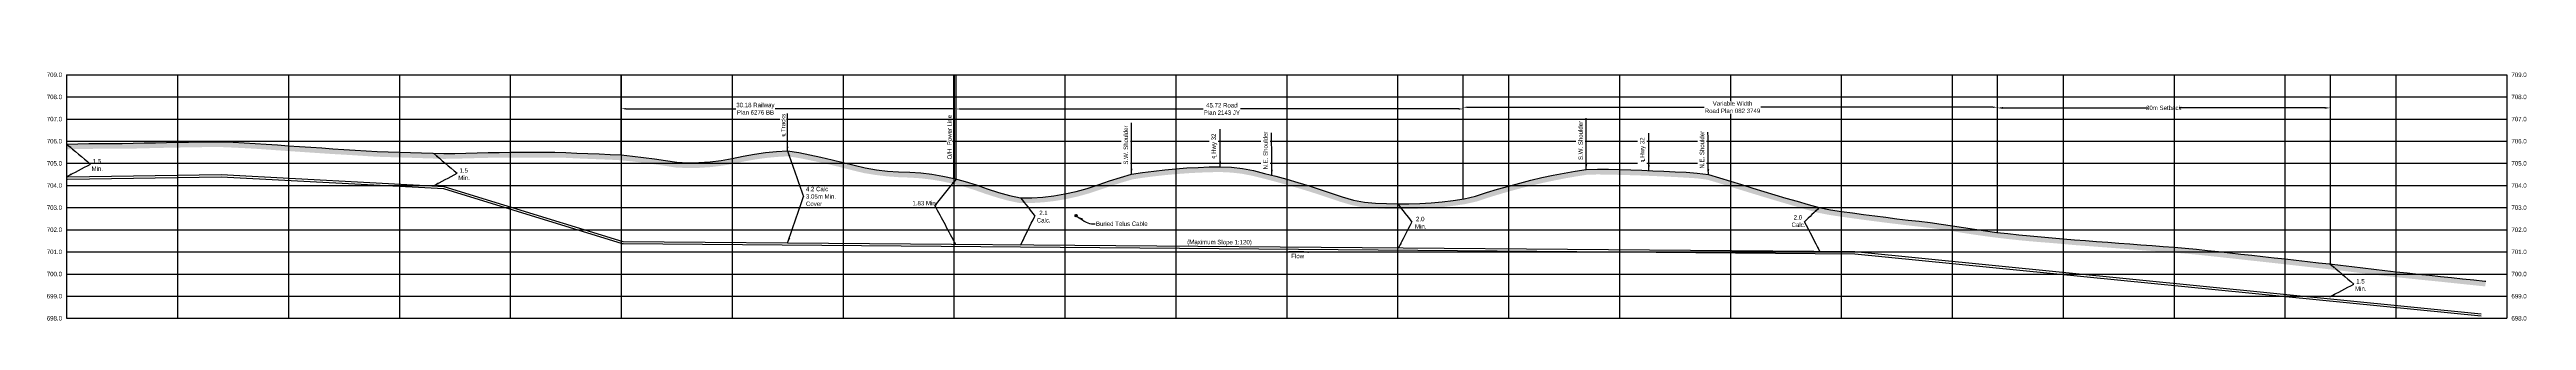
# Model space of a CAD drawing. Extents: x 634962 to 644935, y 5969185 to 5972988.
# Drawn here: x 635828 to 641410, y 5969306 to 5969918 of the extents above; entities that cross this region are included whole.
import ezdxf
from ezdxf.enums import TextEntityAlignment as Align

# ---------------------------------------------------------------- set-up
doc = ezdxf.new("R2010")
doc.units = 0
doc.header["$LTSCALE"] = 5
doc.header["$PDSIZE"] = 0.5
doc.linetypes.add('foc-TOPO', pattern=[1, 0.2, -0.8])
doc.layers.get('Defpoints').update_dxf_attribs({"color": 9})
for name, color, linetype in [('AS-CABLE', 224, 'foc-CABLE'), ('AS-POWER-OH-ATCO PIPELINES', 241, 'foc-OHPOWER'), ('L-BD', 7, 'Continuous'), ('L-L1', 1, 'Continuous'), ('L-TITLEDB', 4, 'Continuous'), ('L-TITLEDB-T', 4, 'Continuous'), ('P-CROSSINGS-GRID', 8, 'Continuous'), ('P-CROSSINGS-GROUND', 48, 'foc-TOPO'), ('P-CROSSINGS-LINE', 3, 'Continuous'), ('P-CROSSINGS-PIPE', 10, 'Continuous'), ('S-T7', 7, 'Continuous')]:
    doc.layers.add(name, color=color, linetype=linetype)
doc.styles.add('80', font='ARIALN.TTF', dxfattribs={"height": 10})
doc.styles.add('80CG', font='ARIALN.TTF', dxfattribs={"height": 10})
doc.styles.add('foc-LtypeFont', font='ARIALN.TTF', dxfattribs={"height": 7.35})
doc.linetypes.add('foc-CABLE', pattern='A,2,-1,["C",foc-LtypeFont,S=0.2,R=0,X=-0.625,Y=-0.75],-1.24,8', length=12.24)
doc.linetypes.add('foc-OHPOWER', pattern='A,10,-1,["O/P",foc-LtypeFont,S=0.2,R=0,X=-0.5,Y=-0.75],-3.25', length=14.25)
doc.dimstyles.new('COMPASS', dxfattribs={"dimscale": 5, "dimtxt": 10, "dimasz": 2.5, "dimexe": 0.2, "dimexo": 0.0625, "dimgap": 0.5, "dimtad": 0, "dimtih": 1, "dimtoh": 1, "dimzin": 0, "dimdsep": 46, "dimtxsty": '80', "dimcen": 0.1, "dimse1": 1, "dimse2": 1, "dimclrd": 256, "dimclrt": 256, "dimaunit": 1, "dimadec": 4, "dimazin": 0, "dimtfac": 0.06, "dimtofl": 0, "dimtmove": 0, "dimatfit": 1, "dimfxl": 0.2, "dimtolj": 1, "dimtzin": 0, "dimlwd": -1, "dimarcsym": 0})
doc.dimstyles.new('Compass 5 000', dxfattribs={"dimscale": 5, "dimtxt": 9, "dimasz": 2, "dimexe": 0.2, "dimexo": 0.0625, "dimgap": 0.5, "dimtad": 0, "dimtih": 1, "dimtoh": 1, "dimzin": 0, "dimdsep": 46, "dimtxsty": '80CG', "dimcen": 0.1, "dimse1": 1, "dimse2": 1, "dimclrd": 256, "dimclrt": 256, "dimaunit": 1, "dimadec": 4, "dimazin": 0, "dimtfac": 0.06, "dimtofl": 0, "dimtmove": 0, "dimatfit": 1, "dimfxl": 0.2, "dimtolj": 1, "dimtzin": 0, "dimlwd": -1, "dimarcsym": 0})

# ---------------------------------------------------------------- blocks, each defined once
blk = doc.blocks.new('fdia')
at = {"color": 255, "const_width": 1}
blk.add_lwpolyline([(-0.5, 0, 1), (0.5, 0, 1)], format="xyb", close=True, dxfattribs=at)
blk = doc.blocks.new('Fdiaa')
blk.add_blockref('fdia', (0, 0))
blk = doc.blocks.new('fdib')
at = {"color": 1, "const_width": 1.6}
blk.add_lwpolyline([(-0.4, 0, 1), (0.4, 0, 1)], format="xyb", close=True, dxfattribs=at)
at = {"color": 1}
blk.add_circle((0, 0), 0.8, dxfattribs=at)
blk = doc.blocks.new('Fdibb')
blk.add_blockref('fdib', (0, 0))
blk = doc.blocks.new('fdicc')
for name in ['Fdibb', 'Fdiaa']:
    blk.add_blockref(name, (0, 0))
blk = doc.blocks.new('sym_i_fd')
blk.add_blockref('fdicc', (0, 0))
blk = doc.blocks.new('*D729')
at = {"layer": 'Defpoints', "color": 0, "transparency": 16777216}
for p in [(640967.6, 5969786.3), (640217.8, 5969689.7), (640967.6, 5969689.7)]:
    blk.add_point(p, dxfattribs=at)
at = {"layer": 'L-L1', "transparency": 16777216}
for p, q in [((640230.3, 5969786.3), (640557, 5969786.3)), ((640955.1, 5969786.3), (640628.4, 5969786.3))]:
    blk.add_line(p, q, dxfattribs=at)
for points in [[(640230.3, 5969788.4), (640230.3, 5969784.2), (640217.8, 5969786.3)], [(640955.1, 5969788.4), (640955.1, 5969784.2), (640967.6, 5969786.3)]]:
    blk.add_solid(points, dxfattribs=at)
at = {"layer": 'L-L1', "transparency": 16777216, "insert": (640592.7, 5969786.3), "char_height": 10, "attachment_point": 5, "style": '80'}
blk.add_mtext('\\A1;30m Setback', dxfattribs=at)
blk = doc.blocks.new('*D730')
at = {"layer": 'Defpoints', "color": 0, "transparency": 16777216}
for p in [(637116.8, 5969861.1), (637871.1, 5969861.1), (637116.8, 5969784.5)]:
    blk.add_point(p, dxfattribs=at)
at = {"layer": 'L-TITLEDB-T', "transparency": 16777216}
for p, q in [((637126.8, 5969784.5), (637380.9, 5969784.5)), ((637861.1, 5969784.5), (637457.3, 5969784.5))]:
    blk.add_line(p, q, dxfattribs=at)
for points in [[(637126.8, 5969786.2), (637126.8, 5969782.8), (637116.8, 5969784.5)], [(637861.1, 5969786.2), (637861.1, 5969782.8), (637871.1, 5969784.5)]]:
    blk.add_solid(points, dxfattribs=at)
at = {"layer": 'L-TITLEDB-T', "transparency": 16777216, "insert": (637419.1, 5969784.5), "char_height": 10, "attachment_point": 5, "style": '80CG', "bg_fill": 3, "box_fill_scale": 1.1, "bg_fill_color": 256, "bg_fill_true_color": 13158600, "bg_fill_transparency": 0}
blk.add_mtext('\\A1;30.18 Railway\\PPlan 6276 BB', dxfattribs=at)
blk = doc.blocks.new('*D731')
at = {"layer": 'Defpoints', "color": 0, "transparency": 16777216}
for p in [(637871.1, 5969861.1), (639013.9, 5969861.1), (637871.1, 5969783.9)]:
    blk.add_point(p, dxfattribs=at)
at = {"layer": 'L-TITLEDB-T', "transparency": 16777216}
for p, q in [((637881.1, 5969783.9), (638434.1, 5969783.9)), ((639003.9, 5969783.9), (638506.3, 5969783.9))]:
    blk.add_line(p, q, dxfattribs=at)
for points in [[(637881.1, 5969785.6), (637881.1, 5969782.3), (637871.1, 5969783.9)], [(639003.9, 5969785.6), (639003.9, 5969782.3), (639013.9, 5969783.9)]]:
    blk.add_solid(points, dxfattribs=at)
at = {"layer": 'L-TITLEDB-T', "transparency": 16777216, "insert": (638470.2, 5969783.9), "char_height": 10, "attachment_point": 5, "style": '80CG', "bg_fill": 3, "box_fill_scale": 1.1, "bg_fill_color": 256, "bg_fill_true_color": 13158600, "bg_fill_transparency": 0}
blk.add_mtext('\\A1;45.72 Road\\PPlan 2143 JY', dxfattribs=at)
blk = doc.blocks.new('*D732')
at = {"layer": 'Defpoints', "color": 0, "transparency": 16777216}
for p in [(639013.9, 5969918.4), (640217.8, 5969918.4), (639013.9, 5969787.9)]:
    blk.add_point(p, dxfattribs=at)
at = {"layer": 'L-TITLEDB-T', "transparency": 16777216}
for p, q in [((639023.9, 5969787.9), (639566.9, 5969787.9)), ((640207.8, 5969787.9), (639675, 5969787.9))]:
    blk.add_line(p, q, dxfattribs=at)
for points in [[(639023.9, 5969789.5), (639023.9, 5969786.2), (639013.9, 5969787.9)], [(640207.8, 5969789.5), (640207.8, 5969786.2), (640217.8, 5969787.9)]]:
    blk.add_solid(points, dxfattribs=at)
at = {"layer": 'L-TITLEDB-T', "transparency": 16777216, "insert": (639620.9, 5969787.9), "char_height": 10, "attachment_point": 5, "style": '80CG', "bg_fill": 3, "box_fill_scale": 1.1, "bg_fill_color": 256, "bg_fill_true_color": 13158600, "bg_fill_transparency": 0}
blk.add_mtext('\\A1;Variable Width \\PRoad Plan 082 3749', dxfattribs=at)

msp = doc.modelspace()

# ---------------------------------------------------------------- hatches: boundary and pattern name
at = {"layer": 'P-CROSSINGS-GROUND'}
h = msp.add_hatch(dxfattribs=at)
h.set_pattern_fill('EARTH', color=256, scale=2.499359, angle=45)
h.set_pattern_definition([(45, (-11974.306, 2780.836), (2e-15, 22.444885755), [15.87093092, -15.87093092]), (45, (-11978.514, 2785.045), (2e-15, 22.444885755), [15.87093092, -15.87093092]), (45, (-11982.722, 2789.253), (2e-15, 22.444885755), [15.87093092, -15.87093092]), (135, (-11982.722, 2792.059), (-22.444885755, 2e-15), [15.87093092, -15.87093092]), (135, (-11978.514, 2796.267), (-22.444885755, 2e-15), [15.87093092, -15.87093092]), (135, (-11974.306, 2800.476), (-22.444885755, 2e-15), [15.87093092, -15.87093092])])
h.paths.add_polyline_path([(638118.685, 5969580.337, 0.01303814), (638119.299, 5969580.456), (638144.289, 5969586.006, 0.01271475), (638144.881, 5969586.154), (638169.872, 5969593.054, 0.01186235), (638170.416, 5969593.218), (638195.425, 5969601.418, 0.00498851), (638195.651, 5969601.495), (638220.479, 5969610.188), (638245.167, 5969618.042), (638269.269, 5969625.078), (638293.329, 5969628.736), (638318.073, 5969631.905), (638342.869, 5969634.631), (638367.647, 5969636.912), (638392.422, 5969638.746), (638417.216, 5969640.134), (638441.99, 5969641.076), (638466.453, 5969641.565), (638490.696, 5969640.353), (638514.841, 5969637.745), (638539.033, 5969633.05), (638563.665, 5969626.943), (638588.502, 5969620.433), (638613.354, 5969613.571), (638638.213, 5969606.414), (638663.055, 5969598.859), (638687.901, 5969591.005), (638712.765, 5969582.753), (638737.693, 5969574.174, 0.01227014), (638738.254, 5969573.996), (638763.244, 5969566.746, 0.02270535), (638764.303, 5969566.491), (638789.311, 5969561.641, 0.02842876), (638790.662, 5969561.457), (638815.652, 5969559.507, 0.00697385), (638815.986, 5969559.486), (638840.976, 5969558.236, 0.0064934), (638841.287, 5969558.225), (638866.278, 5969557.625, 0.00750084), (638866.638, 5969557.621), (638891.646, 5969557.771, 0.00700072), (638891.982, 5969557.778), (638916.972, 5969558.628, 0.00648796), (638917.283, 5969558.643), (638942.273, 5969560.143, 0.0074443), (638942.629, 5969560.169), (638967.637, 5969562.419, 0.00694372), (638967.969, 5969562.454), (638992.959, 5969565.404, 0.00688245), (638993.286, 5969565.447), (639018.276, 5969569.097, 0.02024362), (639019.231, 5969569.276), (639044.239, 5969575.026, 0.02322158), (639045.312, 5969575.326), (639070.188, 5969583.538), (639094.968, 5969591.173), (639119.785, 5969598.368), (639144.571, 5969605.113), (639169.353, 5969611.36), (639194.139, 5969617.158), (639218.917, 5969622.413), (639243.691, 5969627.271), (639268.47, 5969631.581), (639292.616, 5969635.349), (639316.581, 5969636.068), (639341.277, 5969635.673), (639366.195, 5969635.125), (639391.126, 5969634.427), (639416.062, 5969633.629), (639440.98, 5969632.632), (639465.911, 5969631.534), (639490.847, 5969630.288), (639515.765, 5969628.892), (639540.317, 5969627.369), (639563.979, 5969624.294), (639587.96, 5969617.193), (639612.856, 5969609.373, 0.0009631), (639612.9, 5969609.359), (639637.908, 5969601.609, 0.00040506), (639637.927, 5969601.603), (639662.917, 5969593.903, 0.00091468), (639662.959, 5969593.89), (639687.949, 5969586.29, 0.00050851), (639687.972, 5969586.283), (639712.981, 5969578.733, 0.00086732), (639713.02, 5969578.721), (639738.011, 5969571.271, 0.00091975), (639738.053, 5969571.259), (639763.043, 5969563.909, 0.00050963), (639763.066, 5969563.902), (639788.075, 5969556.602, 0.00411867), (639788.265, 5969556.548), (639813.255, 5969549.698, 0.01944553), (639814.164, 5969549.486), (639839.154, 5969544.686, 0.01023128), (639839.638, 5969544.604), (639864.646, 5969540.854, 0.00242271), (639864.761, 5969540.837), (639889.751, 5969537.337, 0.00049071), (639889.774, 5969537.334), (639914.765, 5969533.884, 0.00149734), (639914.836, 5969533.874), (639939.844, 5969530.574, 0.00096013), (639939.89, 5969530.568), (639964.88, 5969527.368, 0.00098475), (639964.927, 5969527.362), (639989.917, 5969524.262, 0.00051463), (639989.941, 5969524.259), (640014.95, 5969521.209, 0.00145773), (640015.019, 5969521.201), (640040.009, 5969518.301, 0.00098755), (640040.056, 5969518.296), (640064.883, 5969515.514), (640089.657, 5969512.047), (640114.508, 5969508.268), (640139.428, 5969504.179, 0.00246666), (640139.545, 5969504.161), (640164.554, 5969500.311, 0.00290938), (640164.692, 5969500.29), (640189.682, 5969496.74, 0.00294662), (640189.822, 5969496.721), (640214.812, 5969493.471, 0.00248402), (640214.93, 5969493.457), (640239.939, 5969490.457, 0.00294108), (640240.079, 5969490.441), (640265.069, 5969487.741, 0.00297023), (640265.211, 5969487.726), (640290.201, 5969485.326, 0.00249597), (640290.32, 5969485.315), (640315.329, 5969483.165, 0.00197186), (640315.423, 5969483.157), (640340.365, 5969481.211), (640365.273, 5969479.068), (640390.246, 5969476.772, 0.00395685), (640390.435, 5969476.756), (640415.425, 5969474.856), (640440.415, 5969472.956), (640465.424, 5969471.056), (640490.414, 5969469.156), (640515.404, 5969467.256), (640540.413, 5969465.356), (640565.402, 5969463.456), (640590.381, 5969461.557), (640615.342, 5969459.61), (640640.266, 5969457.517), (640665.114, 5969455.23), (640690.028, 5969452.54), (640715.018, 5969449.841), (640739.996, 5969447.142), (640764.993, 5969444.393), (640789.982, 5969441.643), (640814.973, 5969438.893), (640839.958, 5969436.146), (640864.924, 5969433.298, 0.00049389), (640864.947, 5969433.296), (640889.926, 5969430.497), (640914.923, 5969427.648, 0.00047339), (640914.946, 5969427.646), (640939.924, 5969424.847), (640964.891, 5969422), (640989.876, 5969419.102), (641014.842, 5969416.155), (641039.821, 5969413.157), (641064.806, 5969410.159), (641089.772, 5969407.062, 0.00295992), (641089.913, 5969407.046), (641114.903, 5969404.246, 0.00199644), (641114.998, 5969404.235), (641140.007, 5969401.635), (641164.996, 5969399.036, 0.00049494), (641165.02, 5969399.033), (641190.01, 5969396.483, 0.00051318), (641190.034, 5969396.481), (641215.007, 5969393.984), (641239.961, 5969391.338), (641264.951, 5969388.688), (641289.941, 5969386.038, 0.00051348), (641289.966, 5969386.035), (641317.218, 5969383.202), (641318.514, 5969395.118), (641316.215, 5969395.368), (641291.206, 5969397.968), (641266.216, 5969400.618), (641241.226, 5969403.268), (641216.236, 5969405.918), (641191.228, 5969408.418), (641166.237, 5969410.968), (641141.247, 5969413.568), (641116.239, 5969416.168), (641091.249, 5969418.968), (641066.259, 5969422.068), (641041.25, 5969425.068), (641016.26, 5969428.068), (640991.27, 5969431.018), (640966.262, 5969433.918), (640941.272, 5969436.768), (640916.282, 5969439.568), (640891.273, 5969442.418), (640866.283, 5969445.218), (640841.293, 5969448.068), (640816.285, 5969450.818), (640791.295, 5969453.568), (640766.305, 5969456.318), (640741.296, 5969459.068), (640716.306, 5969461.768), (640691.316, 5969464.468), (640666.308, 5969467.168), (640641.318, 5969469.468), (640616.31, 5969471.568), (640591.302, 5969473.518), (640566.312, 5969475.418), (640541.322, 5969477.318), (640516.314, 5969479.218), (640491.323, 5969481.118), (640466.333, 5969483.018), (640441.325, 5969484.918), (640416.335, 5969486.818), (640391.345, 5969488.718), (640366.336, 5969491.018), (640341.346, 5969493.168), (640316.356, 5969495.118), (640291.348, 5969497.268), (640266.358, 5969499.668), (640241.368, 5969502.368), (640216.359, 5969505.368), (640191.369, 5969508.618), (640166.379, 5969512.168), (640141.371, 5969516.018), (640116.381, 5969520.118), (640091.391, 5969523.918), (640066.382, 5969527.418), (640041.392, 5969530.218), (640016.402, 5969533.118), (639991.394, 5969536.168), (639966.404, 5969539.268), (639941.413, 5969542.468), (639916.405, 5969545.768), (639891.415, 5969549.218), (639866.425, 5969552.718), (639841.417, 5969556.468), (639816.427, 5969561.268), (639791.436, 5969568.118), (639766.428, 5969575.418), (639741.438, 5969582.768), (639716.448, 5969590.218), (639691.44, 5969597.768), (639666.449, 5969605.368), (639641.459, 5969613.068), (639616.451, 5969620.818), (639591.461, 5969628.668), (639566.471, 5969636.068), (639541.462, 5969639.318), (639516.472, 5969640.868), (639491.482, 5969642.268), (639466.474, 5969643.518), (639441.484, 5969644.618), (639416.494, 5969645.618), (639391.485, 5969646.418), (639366.495, 5969647.118), (639341.505, 5969647.668), (639316.497, 5969648.068), (639291.507, 5969647.318), (639266.517, 5969643.418), (639241.508, 5969639.068), (639216.518, 5969634.168), (639191.528, 5969628.868), (639166.52, 5969623.018), (639141.53, 5969616.718), (639116.54, 5969609.918), (639091.531, 5969602.668), (639066.541, 5969594.968), (639041.551, 5969586.718), (639016.543, 5969580.968), (638991.553, 5969577.318), (638966.562, 5969574.368), (638941.554, 5969572.118), (638916.564, 5969570.618), (638891.574, 5969569.768), (638866.566, 5969569.618), (638841.575, 5969570.218), (638816.585, 5969571.468), (638791.595, 5969573.418), (638766.587, 5969578.268), (638741.597, 5969585.518), (638716.607, 5969594.118), (638691.598, 5969602.418), (638666.608, 5969610.318), (638641.618, 5969617.918), (638616.61, 5969625.118), (638591.62, 5969632.018), (638566.63, 5969638.568), (638541.621, 5969644.768), (638516.631, 5969649.618), (638491.641, 5969652.318), (638466.633, 5969653.568), (638441.643, 5969653.068), (638416.652, 5969652.118), (638391.644, 5969650.718), (638366.654, 5969648.868), (638341.664, 5969646.568), (638316.656, 5969643.818), (638291.666, 5969640.618), (638266.675, 5969636.818), (638241.667, 5969629.518), (638216.677, 5969621.568), (638191.687, 5969612.818), (638166.679, 5969604.618), (638141.688, 5969597.718), (638116.698, 5969592.168), (638091.69, 5969587.968), (638066.7, 5969585.068), (638041.71, 5969583.568), (638016.701, 5969583.368), (637991.711, 5969588.468), (637966.721, 5969595.568), (637941.713, 5969603.518), (637916.723, 5969612.268), (637891.733, 5969620.218), (637866.724, 5969626.918), (637841.734, 5969632.318), (637816.744, 5969636.468), (637791.736, 5969639.418), (637766.746, 5969641.018), (637741.756, 5969641.918), (637716.747, 5969643.818), (637691.757, 5969646.768), (637666.767, 5969650.818), (637641.759, 5969656.768), (637616.769, 5969663.268), (637591.778, 5969669.418), (637566.77, 5969675.168), (637541.78, 5969680.468), (637516.79, 5969685.418), (637491.782, 5969689.068), (637466.792, 5969687.668), (637441.801, 5969685.268), (637416.793, 5969681.768), (637391.803, 5969677.268), (637366.813, 5969671.918), (637341.805, 5969667.618), (637316.814, 5969664.568), (637291.824, 5969662.918), (637266.816, 5969662.568), (637241.826, 5969663.518), (637216.836, 5969667.368), (637191.827, 5969671.168), (637166.837, 5969674.518), (637141.847, 5969677.468), (637116.839, 5969680.068), (637091.832, 5969681.368), (637066.842, 5969682.318), (637041.833, 5969683.318), (637016.843, 5969684.418), (636991.853, 5969685.618), (636966.845, 5969686.218), (636941.855, 5969686.268), (636916.864, 5969686.268), (636891.856, 5969686.268), (636866.866, 5969686.168), (636841.876, 5969686.018), (636816.868, 5969685.618), (636791.877, 5969685.018), (636766.887, 5969684.318), (636741.879, 5969683.618), (636716.889, 5969683.268), (636691.899, 5969684.118), (636666.891, 5969684.918), (636641.9, 5969685.718), (636616.91, 5969686.518), (636591.902, 5969687.268), (636566.912, 5969688.068), (636541.922, 5969689.618), (636516.913, 5969691.268), (636491.923, 5969692.768), (636466.933, 5969694.168), (636441.925, 5969695.818), (636416.935, 5969697.518), (636391.945, 5969699.218), (636366.936, 5969700.968), (636341.946, 5969702.668), (636316.956, 5969704.418), (636291.966, 5969706.168), (636266.958, 5969707.568), (636241.968, 5969708.768), (636216.977, 5969709.818), (636191.969, 5969709.968), (636166.979, 5969709.618), (636141.989, 5969709.268), (636116.981, 5969708.818), (636091.99, 5969708.318), (636067, 5969707.768), (636041.992, 5969707.118), (636017.002, 5969706.468), (635992.012, 5969706.118), (635967.003, 5969706.168), (635942.013, 5969706.168), (635917.023, 5969705.768), (635892.015, 5969705.318), (635867.025, 5969704.768), (635867.289, 5969692.774), (635892.255, 5969693.324), (635917.227, 5969693.773), (635942.109, 5969694.171), (635966.991, 5969694.171), (635991.988, 5969694.121, 0.00400101), (635992.18, 5969694.122), (636017.17, 5969694.472, 0.00299996), (636017.314, 5969694.475), (636042.304, 5969695.125), (636067.288, 5969695.775), (636092.242, 5969696.324), (636117.208, 5969696.823), (636142.181, 5969697.273), (636167.147, 5969697.622), (636192.017, 5969697.971), (636216.69, 5969697.823), (636241.428, 5969696.783), (636266.335, 5969695.587), (636291.212, 5969694.195), (636316.118, 5969692.45), (636341.108, 5969690.7, 0.00049783), (636341.132, 5969690.699), (636366.11, 5969689), (636391.107, 5969687.25, 0.00048514), (636391.13, 5969687.249), (636416.121, 5969685.549), (636441.111, 5969683.849, 0.00050993), (636441.135, 5969683.847), (636466.143, 5969682.197, 0.00247973), (636466.262, 5969682.19), (636491.228, 5969680.791), (636516.159, 5969679.295), (636541.132, 5969677.647, 0.00098434), (636541.179, 5969677.644), (636566.169, 5969676.094, 0.007486), (636566.528, 5969676.077), (636591.518, 5969675.277, 0.00050518), (636591.542, 5969675.277), (636616.539, 5969674.527), (636641.517, 5969673.727), (636666.507, 5969672.927), (636691.503, 5969672.128), (636716.481, 5969671.278, 0.01200182), (636717.057, 5969671.272), (636742.047, 5969671.622, 0.0034947), (636742.215, 5969671.626), (636767.223, 5969672.326), (636792.189, 5969673.025), (636817.108, 5969673.623), (636842.008, 5969674.022), (636866.926, 5969674.171), (636891.88, 5969674.271), (636916.864, 5969674.271), (636941.843, 5969674.271), (636966.689, 5969674.221), (636991.421, 5969673.628), (637016.268, 5969672.435, 0.00099828), (637016.316, 5969672.433), (637041.306, 5969671.333, 0.00100591), (637041.354, 5969671.331), (637066.362, 5969670.331, 0.00049216), (637066.386, 5969670.33), (637091.292, 5969669.383), (637115.907, 5969668.103), (637140.524, 5969665.544), (637165.337, 5969662.615), (637190.129, 5969659.291), (637215.021, 5969655.509), (637239.999, 5969651.661, 0.0287235), (637241.37, 5969651.53), (637266.36, 5969650.58, 0.01299852), (637266.984, 5969650.572), (637291.992, 5969650.922, 0.01298473), (637292.615, 5969650.947), (637317.605, 5969652.597, 0.0138802), (637318.268, 5969652.66), (637343.258, 5969655.71, 0.01220813), (637343.837, 5969655.795), (637368.846, 5969660.095, 0.0101562), (637369.324, 5969660.187), (637394.122, 5969665.496), (637418.688, 5969669.919), (637443.207, 5969673.351), (637467.701, 5969675.703), (637491.245, 5969677.022), (637514.757, 5969673.591), (637539.37, 5969668.715), (637564.181, 5969663.453), (637589.001, 5969657.747), (637613.825, 5969651.638), (637638.739, 5969645.157, 0.00522164), (637638.982, 5969645.097), (637663.99, 5969639.147, 0.01822974), (637664.848, 5969638.976), (637689.838, 5969634.926, 0.01079149), (637690.351, 5969634.854), (637715.341, 5969631.904, 0.01041885), (637715.838, 5969631.856), (637740.847, 5969629.956, 0.00995791), (637741.324, 5969629.929), (637766.146, 5969629.035), (637790.649, 5969627.466), (637815.058, 5969624.587), (637839.483, 5969620.531), (637863.903, 5969615.254), (637888.36, 5969608.702), (637912.921, 5969600.888), (637937.748, 5969592.195, 0.00725179), (637938.078, 5969592.085), (637963.087, 5969584.135, 0.00774353), (637963.443, 5969584.028), (637988.433, 5969576.928, 0.01887769), (637989.312, 5969576.713), (638014.303, 5969571.613, 0.05237617), (638016.797, 5969571.372), (638041.806, 5969571.572, 0.01298939), (638042.429, 5969571.593), (638067.419, 5969573.093, 0.01389523), (638068.083, 5969573.151), (638093.073, 5969576.051, 0.01271622), (638093.677, 5969576.137)])

# ---------------------------------------------------------------- linework, layer by layer
at = {"layer": 'AS-POWER-OH-ATCO PIPELINES', "linetype": 'Continuous', "ltscale": 0.2}
for p, q in [((637865.975, 5969626.918), (637865.975, 5969861.14)), ((637867.474, 5969626.918), (637867.474, 5969861.14))]:
    msp.add_line(p, q, dxfattribs=at)
at = {"layer": 'L-L1'}
msp.add_line((640967.602, 5969861.14), (640967.602, 5969433.763), dxfattribs=at)
at = {"layer": 'L-TITLEDB'}
for p, q in [((637116.839, 5969680.068), (637116.839, 5969861.14)), ((637871.146, 5969625.734), (637871.146, 5969861.14)), ((639013.853, 5969580.575), (639013.853, 5969861.14)), ((640217.794, 5969505.196), (640217.794, 5969861.14))]:
    msp.add_line(p, q, dxfattribs=at)
at = {"layer": 'P-CROSSINGS-GRID'}
for p, q in [((635867.025, 5969861.14), (635867.025, 5969311.281)), ((635867.025, 5969861.14), (641365.615, 5969861.14)), ((636116.961, 5969861.14), (636116.961, 5969311.281)), ((636366.897, 5969861.14), (636366.897, 5969311.281)), ((636616.833, 5969861.14), (636616.833, 5969311.281)), ((636866.769, 5969861.14), (636866.769, 5969311.281)), ((637116.704, 5969861.14), (637116.704, 5969311.281)), ((637366.64, 5969861.14), (637366.64, 5969311.281)), ((637616.576, 5969861.14), (637616.576, 5969311.281)), ((637866.512, 5969861.14), (637866.512, 5969311.281)), ((638116.448, 5969861.14), (638116.448, 5969311.281)), ((638366.384, 5969861.14), (638366.384, 5969311.281)), ((638616.32, 5969861.14), (638616.32, 5969311.281)), ((638866.256, 5969861.14), (638866.256, 5969311.281)), ((639116.192, 5969861.14), (639116.192, 5969311.281)), ((639366.128, 5969861.14), (639366.128, 5969311.281)), ((639616.064, 5969861.14), (639616.064, 5969311.281)), ((639866, 5969861.14), (639866, 5969311.281)), ((640115.935, 5969861.14), (640115.935, 5969311.281)), ((640365.871, 5969861.14), (640365.871, 5969311.281)), ((640615.807, 5969861.14), (640615.807, 5969311.281)), ((640865.743, 5969861.14), (640865.743, 5969311.281)), ((641115.679, 5969861.14), (641115.679, 5969311.281)), ((641365.615, 5969861.14), (641365.615, 5969311.281)), ((635867.025, 5969811.153), (641365.615, 5969811.153)), ((635867.025, 5969761.166), (641365.615, 5969761.166)), ((635867.025, 5969711.178), (641365.615, 5969711.178)), ((635867.025, 5969661.191), (641365.615, 5969661.191)), ((635867.025, 5969611.204), (641365.615, 5969611.204)), ((635867.025, 5969561.217), (641365.615, 5969561.217)), ((635867.025, 5969511.23), (641365.615, 5969511.23)), ((635867.025, 5969461.242), (641365.615, 5969461.242)), ((635867.025, 5969411.255), (641365.615, 5969411.255)), ((635867.025, 5969361.268), (641365.615, 5969361.268)), ((635867.025, 5969311.281), (641365.615, 5969311.281))]:
    msp.add_line(p, q, dxfattribs=at)
at = {"layer": 'P-CROSSINGS-LINE', "flags": 128}
msp.add_lwpolyline([(635867.025, 5969704.768), (635892.015, 5969705.318), (635917.023, 5969705.768), (635942.013, 5969706.168), (635967.003, 5969706.168), (635992.012, 5969706.118), (636017.002, 5969706.468), (636041.992, 5969707.118), (636067, 5969707.768), (636091.99, 5969708.318), (636116.981, 5969708.818), (636141.989, 5969709.268), (636166.979, 5969709.618), (636191.969, 5969709.968), (636216.977, 5969709.818), (636241.968, 5969708.768), (636266.958, 5969707.568), (636291.966, 5969706.168), (636316.956, 5969704.418), (636341.946, 5969702.668), (636366.936, 5969700.968), (636391.945, 5969699.218), (636416.935, 5969697.518), (636441.925, 5969695.818), (636466.933, 5969694.168), (636491.923, 5969692.768), (636516.913, 5969691.268), (636541.922, 5969689.618), (636566.912, 5969688.068), (636591.902, 5969687.268), (636616.91, 5969686.518), (636641.9, 5969685.718), (636666.891, 5969684.918), (636691.899, 5969684.118), (636716.889, 5969683.268), (636741.879, 5969683.618), (636766.887, 5969684.318), (636791.877, 5969685.018), (636816.868, 5969685.618), (636841.876, 5969686.018), (636866.866, 5969686.168), (636891.856, 5969686.268), (636916.864, 5969686.268), (636941.855, 5969686.268), (636966.845, 5969686.218), (636991.853, 5969685.618), (637016.843, 5969684.418), (637041.833, 5969683.318), (637066.842, 5969682.318), (637091.832, 5969681.368), (637116.839, 5969680.068), (637141.847, 5969677.468), (637166.837, 5969674.518), (637191.827, 5969671.168), (637216.836, 5969667.368), (637241.826, 5969663.518), (637266.816, 5969662.568), (637291.824, 5969662.918), (637316.814, 5969664.568), (637341.805, 5969667.618), (637366.813, 5969671.918), (637391.803, 5969677.268), (637416.793, 5969681.768), (637441.801, 5969685.268), (637466.792, 5969687.668), (637491.782, 5969689.068), (637516.79, 5969685.418), (637541.78, 5969680.468), (637566.77, 5969675.168), (637591.778, 5969669.418), (637616.769, 5969663.268), (637641.759, 5969656.768), (637666.767, 5969650.818), (637691.757, 5969646.768), (637716.747, 5969643.818), (637741.756, 5969641.918), (637766.746, 5969641.018), (637791.736, 5969639.418), (637816.744, 5969636.468), (637841.734, 5969632.318), (637866.724, 5969626.918), (637891.733, 5969620.218), (637916.723, 5969612.268), (637941.713, 5969603.518), (637966.721, 5969595.568), (637991.711, 5969588.468), (638016.701, 5969583.368), (638041.71, 5969583.568), (638066.7, 5969585.068), (638091.69, 5969587.968), (638116.698, 5969592.168), (638141.688, 5969597.718), (638166.679, 5969604.618), (638191.687, 5969612.818), (638216.677, 5969621.568), (638241.667, 5969629.518), (638266.675, 5969636.818), (638291.666, 5969640.618), (638316.656, 5969643.818), (638341.664, 5969646.568), (638366.654, 5969648.868), (638391.644, 5969650.718), (638416.652, 5969652.118), (638441.643, 5969653.068), (638466.633, 5969653.568), (638491.641, 5969652.318), (638516.631, 5969649.618), (638541.621, 5969644.768), (638566.63, 5969638.568), (638591.62, 5969632.018), (638616.61, 5969625.118), (638641.618, 5969617.918), (638666.608, 5969610.318), (638691.598, 5969602.418), (638716.607, 5969594.118), (638741.597, 5969585.518), (638766.587, 5969578.268), (638791.595, 5969573.418), (638816.585, 5969571.468), (638841.575, 5969570.218), (638866.566, 5969569.618), (638891.574, 5969569.768), (638916.564, 5969570.618), (638941.554, 5969572.118), (638966.562, 5969574.368), (638991.553, 5969577.318), (639016.543, 5969580.968), (639041.551, 5969586.718), (639066.541, 5969594.968), (639091.531, 5969602.668), (639116.54, 5969609.918), (639141.53, 5969616.718), (639166.52, 5969623.018), (639191.528, 5969628.868), (639216.518, 5969634.168), (639241.508, 5969639.068), (639266.517, 5969643.418), (639291.507, 5969647.318), (639316.497, 5969648.068), (639341.505, 5969647.668), (639366.495, 5969647.118), (639391.485, 5969646.418), (639416.494, 5969645.618), (639441.484, 5969644.618), (639466.474, 5969643.518), (639491.482, 5969642.268), (639516.472, 5969640.868), (639541.462, 5969639.318), (639566.471, 5969636.068), (639591.461, 5969628.668), (639616.451, 5969620.818), (639641.459, 5969613.068), (639666.449, 5969605.368), (639691.44, 5969597.768), (639716.448, 5969590.218), (639741.438, 5969582.768), (639766.428, 5969575.418), (639791.436, 5969568.118), (639816.427, 5969561.268), (639841.417, 5969556.468), (639866.425, 5969552.718), (639891.415, 5969549.218), (639916.405, 5969545.768), (639941.413, 5969542.468), (639966.404, 5969539.268), (639991.394, 5969536.168), (640016.402, 5969533.118), (640041.392, 5969530.218), (640066.382, 5969527.418), (640091.391, 5969523.918), (640116.381, 5969520.118), (640141.371, 5969516.018), (640166.379, 5969512.168), (640191.369, 5969508.618), (640216.359, 5969505.368), (640241.368, 5969502.368), (640266.358, 5969499.668), (640291.348, 5969497.268), (640316.356, 5969495.118), (640341.346, 5969493.168), (640366.336, 5969491.018), (640391.345, 5969488.718), (640416.335, 5969486.818), (640441.325, 5969484.918), (640466.333, 5969483.018), (640491.323, 5969481.118), (640516.314, 5969479.218), (640541.322, 5969477.318), (640566.312, 5969475.418), (640591.302, 5969473.518), (640616.31, 5969471.568), (640641.318, 5969469.468), (640666.308, 5969467.168), (640691.316, 5969464.468), (640716.306, 5969461.768), (640741.296, 5969459.068), (640766.305, 5969456.318), (640791.295, 5969453.568), (640816.285, 5969450.818), (640841.293, 5969448.068), (640866.283, 5969445.218), (640891.273, 5969442.418), (640916.282, 5969439.568), (640941.272, 5969436.768), (640966.262, 5969433.918), (640991.27, 5969431.018), (641016.26, 5969428.068), (641041.25, 5969425.068), (641066.259, 5969422.068), (641091.249, 5969418.968), (641116.239, 5969416.168), (641141.247, 5969413.568), (641166.237, 5969410.968), (641191.228, 5969408.418), (641216.236, 5969405.918), (641241.226, 5969403.268), (641266.216, 5969400.618), (641291.206, 5969397.968), (641316.215, 5969395.368), (641318.514, 5969395.118)], dxfattribs=at)
at = {"layer": 'P-CROSSINGS-PIPE'}
msp.add_lwpolyline([(641308.285, 5969320.808), (639896.551, 5969461.06), (637121.338, 5969484.187), (636717.939, 5969608.295), (636215.178, 5969634.847), (635868.675, 5969629.805)], dxfattribs=at)
msp.add_lwpolyline([(641307.791, 5969315.833), (639896.283, 5969456.064), (637121.296, 5969479.189, -0.07266024), (637119.868, 5969479.41), (636717.059, 5969603.335), (636215.083, 5969629.846), (635868.747, 5969624.807)], format="xyb", dxfattribs=at)

# ---------------------------------------------------------------- block references
at = {"layer": 'AS-CABLE', "xscale": 2.999231040000005, "yscale": 2.999231040000005, "zscale": 2.999231040000005}
msp.add_blockref('sym_i_fd', (638141.688, 5969543.032), dxfattribs=at)

# ---------------------------------------------------------------- texts
at = {"attachment_point": 1, "style": '80'}
for s, insert, char_height, width in [('\\pi5.5261;1.5\\P\\pi2.7335;Min.', (635920.394, 5969670.804), 9.99744, 25.27087), ('\\pi5.5261;1.5\\P\\pi2.7335;Min.', (636746.863, 5969650.1), 9.99744, 25.27087), ('4.2 Calc\\P3.05m Min.\\PCover', (637532.992, 5969608.191), 9.9974, 66.33009), ('\\pi0.66375;1.83 Min.', (637772.248, 5969576.191), 9.99744, 46.23412), ('\\pi5.8943;2.1\\P\\pi0.35346;Calc.', (638052.769, 5969554.217), 9.99744, 25.27087), ('\\pi5.1169;2.0\\P\\pi2.7335;Min.', (638902.633, 5969540.467), 9.99744, 25.27087), ('\\pi5.1169;2.0\\P\\pi0.35346;Calc.', (639753.597, 5969544.13), 9.99744, 25.27087), ('\\pi5.5261;1.5\\P\\pi2.7335;Min.', (641020.971, 5969399.799), 9.99744, 25.27087)]:
    msp.add_mtext(s, dxfattribs=dict(at, insert=insert, char_height=char_height, width=width))
at = {"layer": 'L-BD', "style": '80'}
msp.add_text('(Maximum Slope 1:120)', height=9.99744, rotation=359.778254, dxfattribs=at).set_placement((638392.187, 5969478.725))
msp.add_text('Flow', height=9.9974, rotation=359.345989, dxfattribs=at).set_placement((638626.532, 5969444.083), align=Align.BOTTOM_LEFT)
at = {"layer": 'S-T7', "style": '80'}
for s, p in [('709.0', (635856.555, 5969861.14)), ('708.0', (635856.555, 5969811.153)), ('709.0', (641410.484, 5969861.14)), ('708.0', (641410.484, 5969811.153)), ('707.0', (635856.555, 5969761.166)), ('707.0', (641410.484, 5969761.166)), ('706.0', (635856.555, 5969711.178)), ('706.0', (641410.484, 5969711.178)), ('705.0', (635856.555, 5969661.191)), ('705.0', (641410.484, 5969661.191)), ('704.0', (635856.555, 5969611.204)), ('704.0', (641410.484, 5969611.204)), ('703.0', (635856.555, 5969561.217)), ('703.0', (641410.484, 5969561.217)), ('702.0', (635856.555, 5969511.23)), ('702.0', (641410.484, 5969511.23)), ('701.0', (635856.555, 5969461.242)), ('701.0', (641410.484, 5969461.242)), ('699.0', (635856.555, 5969361.268)), ('700.0', (635856.555, 5969411.255)), ('699.0', (641410.484, 5969361.268)), ('700.0', (641410.484, 5969411.255)), ('698.0', (635856.555, 5969311.281)), ('698.0', (641410.484, 5969311.281))]:
    msp.add_text(s, height=9.9974, dxfattribs=at).set_placement(p, align=Align.MIDDLE_RIGHT)

# ---------------------------------------------------------------- dimensions: what is measured, and where the dimension line sits
at = {"layer": 'L-L1'}
dim = msp.add_linear_dim(base=(640967.602, 5969786.327), p1=(640217.794, 5969689.651), p2=(640967.602, 5969689.651), angle=0, text='30m Setback', dimstyle='COMPASS', dxfattribs=at)
dim.commit()
dim.dimension.update_dxf_attribs({"geometry": '*D729', "text_midpoint": (640592.698, 5969786.327), "dimtype": 161})

# ---------------------------------------------------------------- leaders
at = {"path_type": 1}
for points in [[(635867.025, 5969704.768), (635920.566, 5969659.416)], [(635866.609, 5969630.775), (635920.566, 5969659.416)], [(636693.494, 5969684.064), (636747.035, 5969638.712)], [(636693.078, 5969610.071), (636747.035, 5969638.712)], [(637871.146, 5969625.734), (637823.38, 5969565.975)], [(637491.782, 5969481.1), (637527.212, 5969586.006)], [(637870.803, 5969477.942), (637823.38, 5969565.975)], [(638016.701, 5969583.368), (638048.782, 5969542.146)], [(638016.701, 5969476.726), (638048.782, 5969542.146)], [(638145.057, 5969540.601), (638176.309, 5969524.519), (638184.85, 5969524.794)], [(638866.566, 5969569.618), (638898.646, 5969528.396)], [(639816.427, 5969561.268), (639783.405, 5969529.412)], [(638868.461, 5969469.628), (638898.646, 5969528.396)], [(639818.322, 5969461.278), (639783.405, 5969529.412)], [(640967.602, 5969433.763), (641021.143, 5969388.411)], [(640967.186, 5969359.77), (641021.143, 5969388.411)]]:
    msp.add_leader(points, dimstyle='COMPASS', override={"dimgap": 0.5, "dimtad": 0}, dxfattribs=at)
at = {"layer": 'L-BD', "path_type": 1}
msp.add_leader([(638675.93, 5969460.572), (638620.878, 5969461.71)], dimstyle='COMPASS', override={"dimgap": 0.5, "dimtad": 0}, dxfattribs=at)

# ---------------------------------------------------------------- next in the draw order: texts
at = {"insert": (638186.46, 5969529.805), "char_height": 9.99744, "width": 97.49393, "attachment_point": 1, "style": '80', "bg_fill": 3, "box_fill_scale": 1.15, "bg_fill_color": 256, "bg_fill_true_color": 13158600, "bg_fill_transparency": 0}
msp.add_mtext('Buried Telus Cable', dxfattribs=at)
at = {"layer": 'AS-POWER-OH-ATCO PIPELINES', "linetype": 'Continuous', "ltscale": 0.2, "insert": (637851.664, 5969670.013), "char_height": 9.99744, "width": 83.62563, "attachment_point": 1, "rotation": 90, "style": '80', "bg_fill": 3, "box_fill_scale": 1.15, "bg_fill_color": 256, "bg_fill_true_color": 13158600, "bg_fill_transparency": 0}
msp.add_mtext('O/H  Power Line', dxfattribs=at)
at = {"layer": 'L-BD', "char_height": 9.99744, "attachment_point": 1, "rotation": 90, "style": '80', "bg_fill": 3, "bg_fill_color": 256, "bg_fill_transparency": 0}
for s, insert, width, box_fill_scale in [('\\pi5.9115;{\\fISOCPEUR|b0|i0|c0|p34;℄} Tracks', (637476.576, 5969715.168), 55.92627, 1.2), ('S.W. Shoulder', (638248.734, 5969658.232), 74.72613, 1.5), ('N.E. Shoulder', (638563.603, 5969647.469), 76.20348, 1.5), ('S.W. Shoulder', (639273.565, 5969668.732), 74.72613, 1.5), ('N.E. Shoulder', (639547.108, 5969649.251), 76.20348, 1.5)]:
    msp.add_mtext(s, dxfattribs=dict(at, insert=insert, width=width, box_fill_scale=box_fill_scale))

# ---------------------------------------------------------------- next in the draw order: dimensions: what is measured, and where the dimension line sits
at = {"layer": 'L-TITLEDB-T'}
dim = msp.add_linear_dim(base=(639013.853, 5969787.87), p1=(640217.794, 5969918.371), p2=(639013.853, 5969918.371), angle=180, text='Variable Width \\PRoad Plan 082 3749', dimstyle='Compass 5 000', override={"dimtfill": 1}, dxfattribs=at)
dim.commit()
dim.dimension.update_dxf_attribs({"geometry": '*D732', "text_midpoint": (639620.929, 5969787.87), "dimtype": 161})

# ---------------------------------------------------------------- next in the draw order: leaders
at = {"path_type": 1}
msp.add_leader([(637491.782, 5969689.068), (637527.212, 5969586.006)], dimstyle='COMPASS', override={"dimgap": 0.5, "dimtad": 0}, dxfattribs=at)

# ---------------------------------------------------------------- next in the draw order: texts
at = {"insert": (639412.511, 5969663.087), "char_height": 9.99744, "width": 48.85828, "attachment_point": 1, "rotation": 90, "style": '80', "bg_fill": 3, "box_fill_scale": 1.5, "bg_fill_color": 256, "bg_fill_transparency": 0}
msp.add_mtext('{\\fISOCPEUR|b0|i0|c0|p34;℄} Hwy 32', dxfattribs=at)

# ---------------------------------------------------------------- next in the draw order: dimensions: what is measured, and where the dimension line sits
at = {"layer": 'L-TITLEDB-T'}
dim = msp.add_linear_dim(base=(637871.146, 5969783.939), p1=(639013.853, 5969861.14), p2=(637871.146, 5969861.14), angle=180, text='45.72 Road\\PPlan 2143 JY', dimstyle='Compass 5 000', override={"dimtfill": 1}, dxfattribs=at)
dim.commit()
dim.dimension.update_dxf_attribs({"geometry": '*D731', "text_midpoint": (638470.163, 5969783.939), "dimtype": 161})

# ---------------------------------------------------------------- next in the draw order: leaders
at = {"path_type": 1}
for points in [[(639291.507, 5969647.318), (639291.507, 5969763.414)], [(639566.471, 5969636.068), (639565.668, 5969731.614)]]:
    msp.add_leader(points, dimstyle='COMPASS', override={"dimgap": 0.5, "dimtad": 0}, dxfattribs=at)

# ---------------------------------------------------------------- next in the draw order: dimensions: what is measured, and where the dimension line sits
at = {"layer": 'L-TITLEDB-T'}
dim = msp.add_linear_dim(base=(637116.839, 5969784.51), p1=(637871.146, 5969861.14), p2=(637116.839, 5969861.14), angle=180, text='30.18 Railway\\PPlan 6276 BB', dimstyle='Compass 5 000', override={"dimtfill": 1}, dxfattribs=at)
dim.commit()
dim.dimension.update_dxf_attribs({"geometry": '*D730', "text_midpoint": (637419.082, 5969784.51), "dimtype": 161})

# ---------------------------------------------------------------- next in the draw order: leaders
at = {"path_type": 1}
for points in [[(638266.675, 5969636.818), (638266.675, 5969752.914)], [(638466.633, 5969653.568), (638466.633, 5969738.199)], [(638582.965, 5969634.286), (638582.163, 5969729.832)], [(639432.491, 5969644.978), (639432.491, 5969729.609)]]:
    msp.add_leader(points, dimstyle='COMPASS', override={"dimgap": 0.5, "dimtad": 0}, dxfattribs=at)

# ---------------------------------------------------------------- next in the draw order: texts
at = {"insert": (638446.653, 5969671.677), "char_height": 9.99744, "width": 48.85828, "attachment_point": 1, "rotation": 90, "style": '80', "bg_fill": 3, "box_fill_scale": 1.5, "bg_fill_color": 256, "bg_fill_transparency": 0}
msp.add_mtext('{\\fISOCPEUR|b0|i0|c0|p34;℄} Hwy 32', dxfattribs=at)

# ---------------------------------------------------------------- next in the draw order: leaders
at = {"path_type": 1}
msp.add_leader([(637491.782, 5969689.068), (637491.782, 5969773.706)], dimstyle='Compass 5 000', override={"dimgap": 0.5, "dimtad": 0}, dxfattribs=at)

doc.saveas('drawing.dxf')
